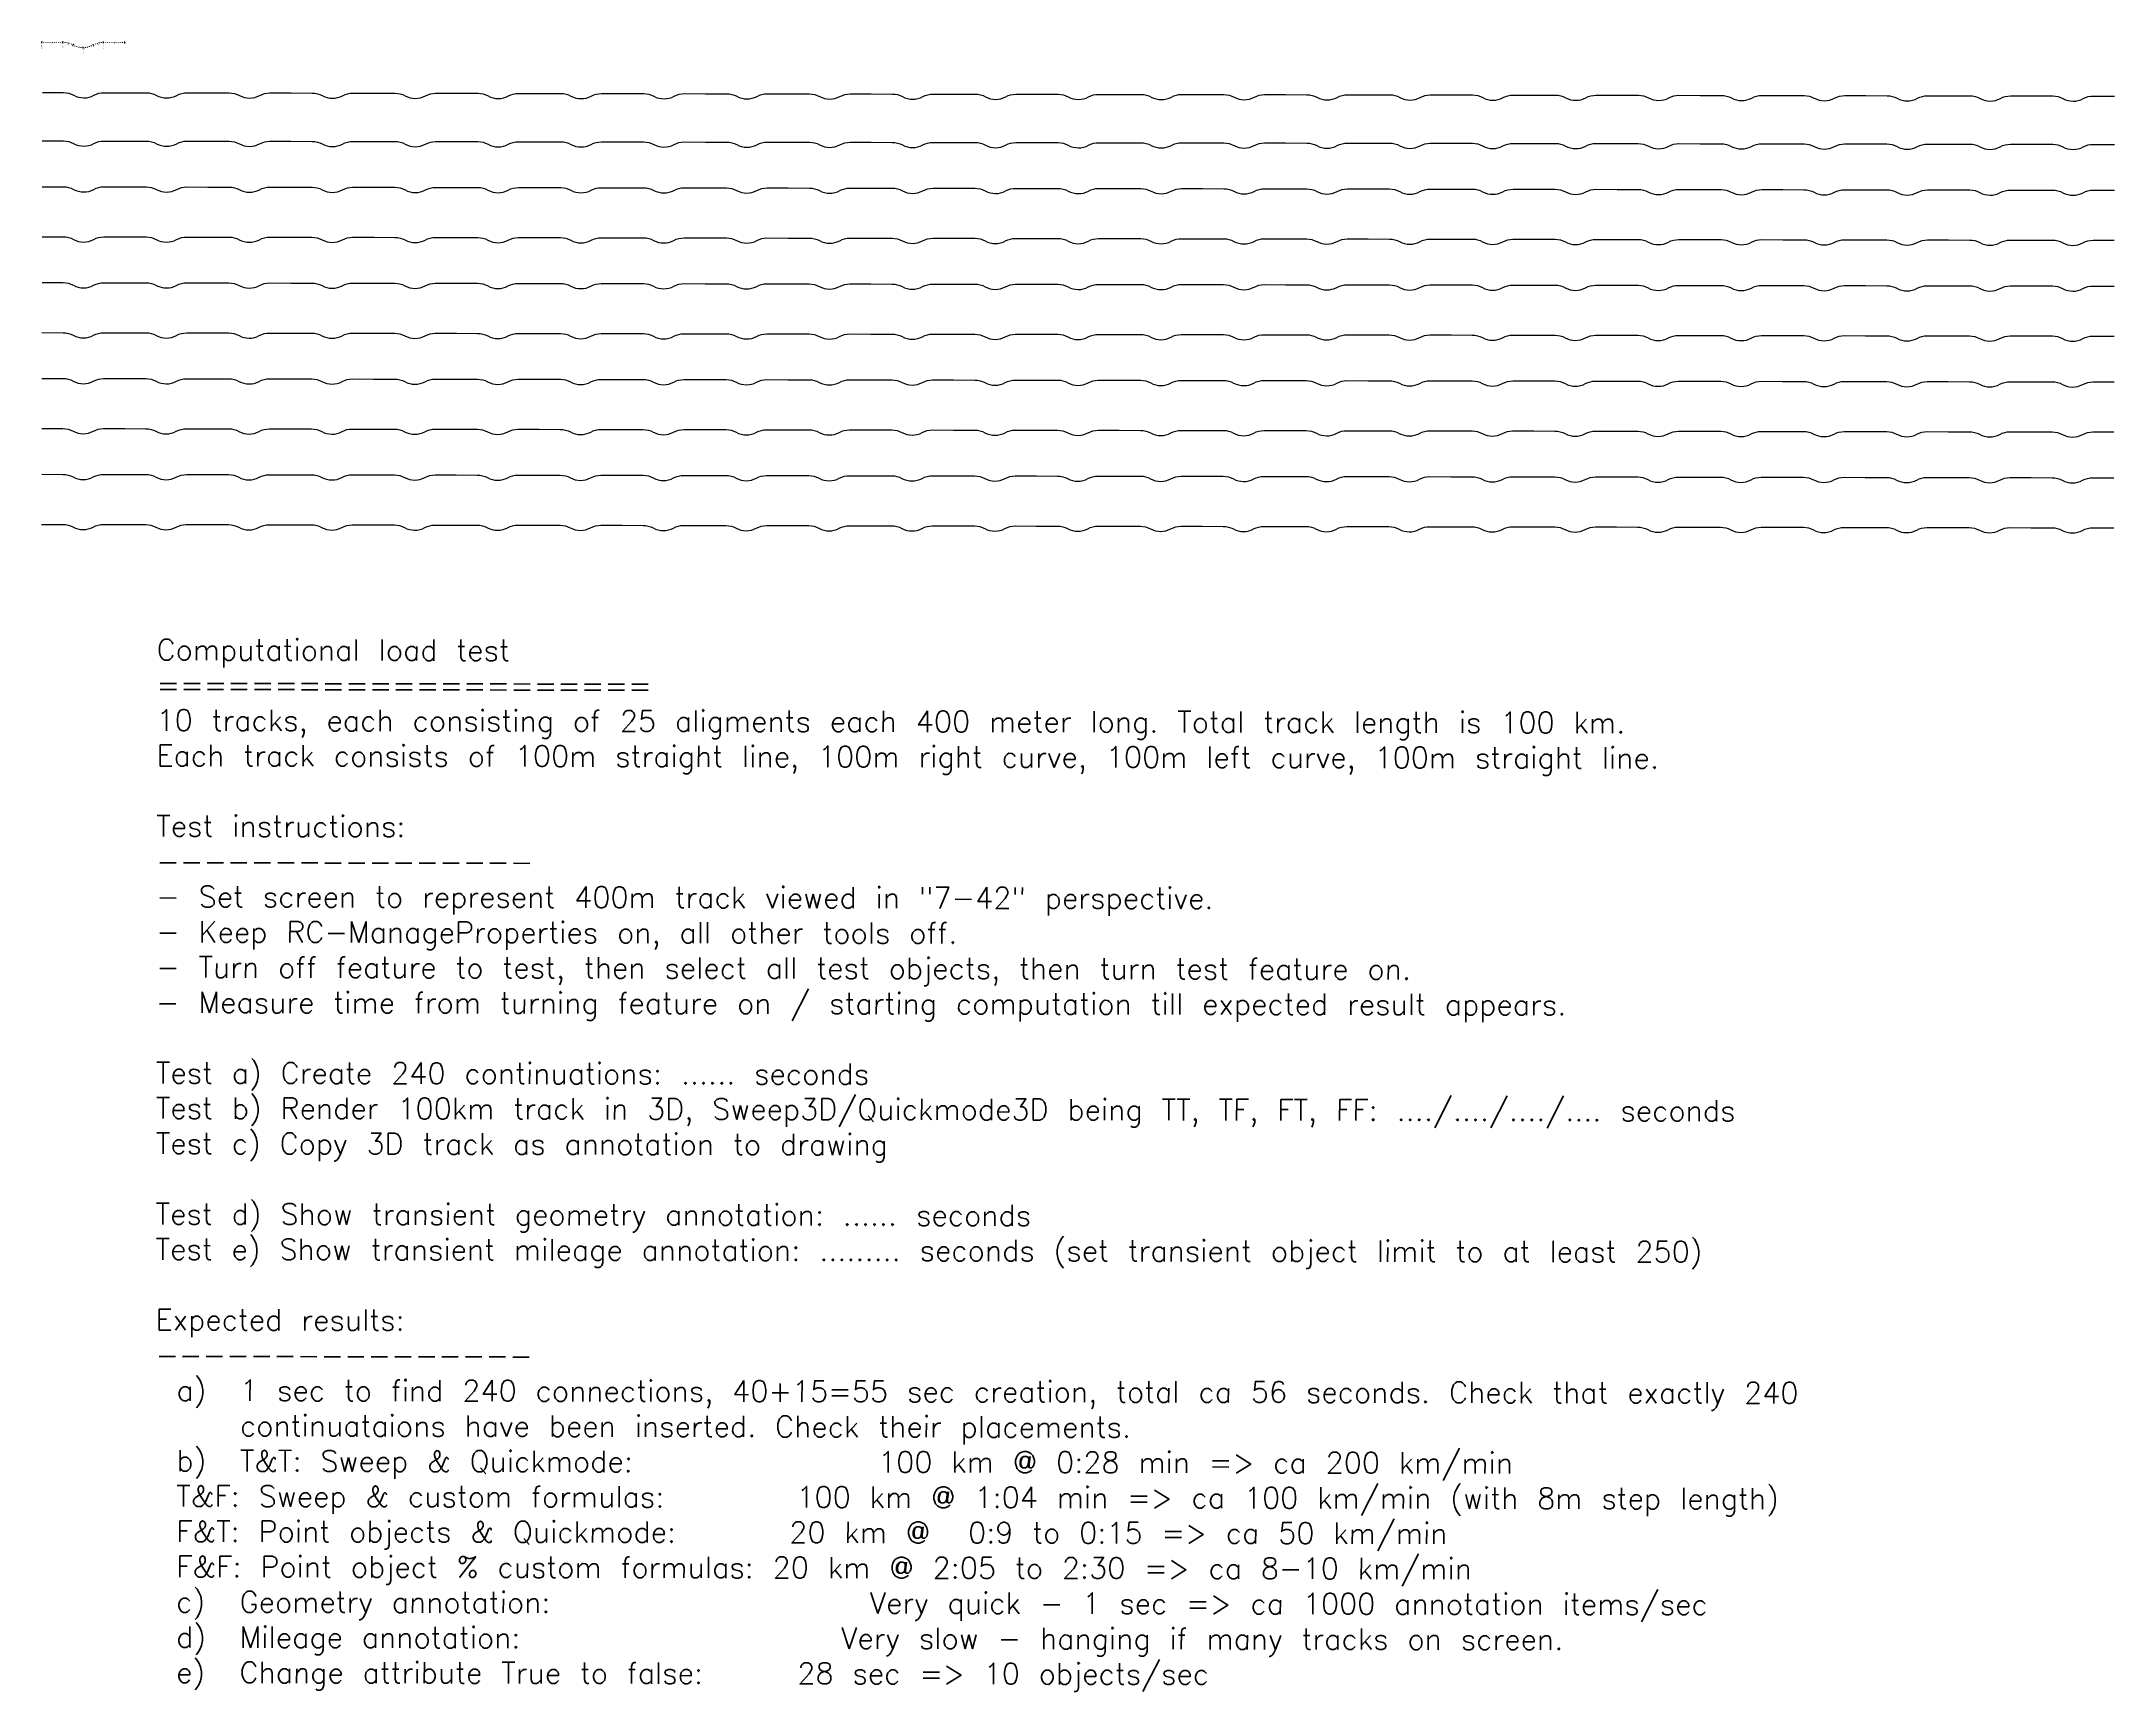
# Model space of a CAD drawing. Header units: metres. Extents: x 251 to 10050, y -7626 to 175.
import ezdxf

# ---------------------------------------------------------------- set-up
doc = ezdxf.new("R2010")
doc.units = ezdxf.units.M
doc.layers.add('JBTFE_ANNOTATIONS_GEOMETRY', color=2, linetype='Continuous', true_color=0xffff00)
doc.layers.add('JBTFE_ANNOTATIONS_MILEAGE', color=2, linetype='Continuous', true_color=0xffff00)
doc.layers.add('JBTOB_KO_SPO', color=2, linetype='Continuous')
doc.layers.add('NO_Tekst', color=7, linetype='Continuous', lineweight=18)
doc.styles.add('RC-STANDARD', font='iso3098.shx')
doc.styles.get("Standard").update_dxf_attribs({"font": 'txt.shx'})

# ---------------------------------------------------------------- blocks, each defined once
blk = doc.blocks.new('*Z1', base_point=(268.4, -1490.4))
at = {"color": 0}
for p, q in [((72.5, -1476.9), (72.5, -1472.5)), ((172.5, -1477.1), (172.5, -1472.7)), ((219.4, -1489.2), (221.5, -1485.3)), ((317.4, -1489.3), (315.3, -1485.5)), ((364.3, -1477.4), (364.3, -1473)), ((464.3, -1477.6), (464.3, -1473.2))]:
    blk.add_line(p, q, dxfattribs=at)
for centre in [(72.5, -1472.1), (72.5, -1477.3), (172.5, -1472.3), (172.5, -1477.5), (219.2, -1489.5), (221.7, -1484.9), (315.1, -1485.1), (317.6, -1489.7), (364.3, -1472.6), (364.3, -1477.8), (464.3, -1472.8), (464.3, -1478)]:
    blk.add_circle(centre, 0.4, dxfattribs=at)
at = {"color": 0, "char_height": 3.5, "attachment_point": 5, "style": 'RC-STANDARD'}
for s, insert, rotation in [('L=100', (122.5, -1478.3), 359.90408), ('RL', (122.5, -1482.5), 359.90408), ('KP', (172.5, -1481.4), 359.90408), ('R=100', (195.4, -1485.5), 345.58014), ('L=50', (196.4, -1481.4), 345.58014), ('FKP', (217.3, -1492.9), 331.25619), ('R=100', (268.4, -1507.2), 359.90408), ('L=100', (268.4, -1503), 359.90408), ('FKP', (319.4, -1493.1), 28.55197), ('L=50', (340.4, -1481.7), 14.22803), ('R=100', (341.5, -1485.8), 14.22803), ('KP', (364.3, -1481.7), 359.90408), ('L=100', (414.3, -1478.8), 359.90408), ('RL', (414.3, -1483), 359.90408)]:
    blk.add_mtext(s, dxfattribs=dict(at, insert=insert, rotation=rotation))
blk = doc.blocks.new('*Z2', base_point=(262.5, -1499.2))
at = {"color": 0}
for p, q in [((72.5, -1478.6), (72.5, -1470.9)), ((82.5, -1476), (82.5, -1473.5)), ((92.5, -1476.1), (92.5, -1473.5)), ((102.5, -1476.1), (102.5, -1473.5)), ((112.5, -1476.1), (112.5, -1473.5)), ((122.5, -1476.1), (122.5, -1473.5)), ((132.5, -1476.1), (132.5, -1473.6)), ((142.5, -1476.1), (142.5, -1473.6)), ((152.5, -1476.2), (152.5, -1473.6)), ((162.5, -1476.2), (162.5, -1473.6)), ((172.5, -1478.8), (172.5, -1471.1)), ((182.4, -1476.7), (182.6, -1474.1)), ((192.1, -1478.2), (192.7, -1475.7)), ((201.7, -1480.6), (202.5, -1478.2)), ((211, -1484), (212, -1481.7)), ((219.8, -1488.4), (221.1, -1486.1)), ((228.9, -1492.8), (230, -1490.4)), ((238.5, -1496.3), (239.2, -1493.8)), ((248.3, -1498.8), (248.8, -1496.3)), ((258.3, -1500.3), (258.5, -1497.8)), ((268.4, -1503.4), (268.4, -1495.7)), ((278.5, -1500.3), (278.2, -1497.8)), ((288.5, -1498.8), (288, -1496.3)), ((298.3, -1496.4), (297.6, -1493.9)), ((307.8, -1492.9), (306.8, -1490.5)), ((317, -1488.5), (315.7, -1486.3)), ((325.8, -1484.2), (324.9, -1481.9)), ((335.1, -1480.9), (334.4, -1478.4)), ((344.7, -1478.4), (344.2, -1475.9)), ((354.4, -1477), (354.2, -1474.4)), ((364.3, -1479.1), (364.3, -1471.4)), ((374.3, -1476.5), (374.3, -1474)), ((384.3, -1476.5), (384.3, -1474)), ((394.3, -1476.6), (394.3, -1474)), ((404.3, -1476.6), (404.3, -1474)), ((414.3, -1476.6), (414.3, -1474)), ((424.3, -1476.6), (424.3, -1474)), ((434.3, -1476.6), (434.3, -1474.1)), ((444.3, -1476.6), (444.3, -1474.1)), ((454.3, -1476.7), (454.3, -1474.1))]:
    blk.add_line(p, q, dxfattribs=at)
at = {"color": 0, "char_height": 3.5, "attachment_point": 4, "rotation": 269.90408, "style": 'RC-STANDARD'}
for s, insert in [('km 0.000', (72.5, -1485.2)), ('km 0.100', (172.5, -1485.4)), ('km 0.200', (268.4, -1510)), ('km 0.300', (364.3, -1485.7))]:
    blk.add_mtext(s, dxfattribs=dict(at, insert=insert))

msp = doc.modelspace()

# ---------------------------------------------------------------- linework, layer by layer
at = {"layer": 'JBTOB_KO_SPO', "flags": 128}
for points in [[(255.5, -66.8), (355.5, -66.9, -0.125655), (403.4, -79.3, 0.255342), (499.3, -79.4, -0.125655), (547.3, -67.3), (647.3, -67.4)], [(647.3, -67.4), (747.3, -67.6, -0.125655), (795.2, -79.9, 0.255342), (891.1, -80.1, -0.125655), (939, -67.9), (1039, -68.1)], [(1039, -68.1), (1139, -68.3, -0.125655), (1187, -80.6, 0.255342), (1282.8, -80.7, -0.125655), (1330.8, -68.6), (1430.8, -68.7)], [(1430.8, -68.7), (1530.8, -68.9, -0.125655), (1578.7, -81.2, 0.255342), (1674.6, -81.4, -0.125655), (1722.6, -69.2), (1822.6, -69.4)], [(1822.6, -69.4), (1922.6, -69.6, -0.125655), (1970.5, -81.9, 0.255342), (2066.4, -82.1, -0.125655), (2114.4, -69.9), (2214.4, -70.1)], [(2214.4, -70.1), (2314.4, -70.2, -0.125655), (2362.3, -82.5, 0.255342), (2458.2, -82.7, -0.125655), (2506.1, -70.5), (2606.1, -70.7)], [(2606.1, -70.7), (2706.1, -70.9, -0.125655), (2754, -83.2, 0.255342), (2849.9, -83.4, -0.125655), (2897.9, -71.2), (2997.9, -71.4)], [(2997.9, -71.4), (3097.9, -71.5, -0.125655), (3145.8, -83.9, 0.255342), (3241.7, -84, -0.125655), (3289.7, -71.9), (3389.7, -72)], [(3389.7, -72), (3489.7, -72.2, -0.125655), (3537.6, -84.5, 0.255342), (3633.5, -84.7, -0.125655), (3681.4, -72.5), (3781.4, -72.7)], [(3781.4, -72.7), (3881.4, -72.8, -0.125655), (3929.4, -85.2, 0.255342), (4025.2, -85.3, -0.125655), (4073.2, -73.2), (4173.2, -73.3)], [(4173.2, -73.3), (4273.2, -73.5, -0.125655), (4321.1, -85.8, 0.255342), (4417, -86, -0.125655), (4465, -73.8), (4565, -74)], [(4565, -74), (4665, -74.2, -0.125655), (4712.9, -86.5, 0.255342), (4808.8, -86.6, -0.125655), (4856.7, -74.5), (4956.7, -74.6)], [(4956.7, -74.6), (5056.7, -74.8, -0.125655), (5104.7, -87.1, 0.255342), (5200.5, -87.3, -0.125655), (5248.5, -75.1), (5348.5, -75.3)], [(5348.5, -75.3), (5448.5, -75.5, -0.125655), (5496.4, -87.8, 0.255342), (5592.3, -88, -0.125655), (5640.3, -75.8), (5740.3, -76)], [(5740.3, -76), (5840.3, -76.1, -0.125655), (5888.2, -88.5, 0.255342), (5984.1, -88.6, -0.125655), (6032, -76.4), (6132, -76.6)], [(6132, -76.6), (6232, -76.8, -0.125655), (6280, -89.1, 0.255342), (6375.9, -89.3, -0.125655), (6423.8, -77.1), (6523.8, -77.3)], [(6523.8, -77.3), (6623.8, -77.4, -0.125655), (6671.7, -89.8, 0.255342), (6767.6, -89.9, -0.125655), (6815.6, -77.8), (6915.6, -77.9)], [(6915.6, -77.9), (7015.6, -78.1, -0.125655), (7063.5, -90.4, 0.255342), (7159.4, -90.6, -0.125655), (7207.4, -78.4), (7307.4, -78.6)], [(7307.4, -78.6), (7407.4, -78.8, -0.125655), (7455.3, -91.1, 0.255342), (7551.2, -91.2, -0.125655), (7599.1, -79.1), (7699.1, -79.2)], [(7699.1, -79.2), (7799.1, -79.4, -0.125655), (7847, -91.7, 0.255342), (7942.9, -91.9, -0.125655), (7990.9, -79.7), (8090.9, -79.9)], [(8090.9, -79.9), (8190.9, -80.1, -0.125655), (8238.8, -92.4, 0.255342), (8334.7, -92.5, -0.125655), (8382.7, -80.4), (8482.7, -80.6)], [(8482.7, -80.6), (8582.7, -80.7, -0.125655), (8630.6, -93, 0.255342), (8726.5, -93.2, -0.125655), (8774.4, -81), (8874.4, -81.2)], [(8874.4, -81.2), (8974.4, -81.4, -0.125655), (9022.4, -93.7, 0.255342), (9118.2, -93.9, -0.125655), (9166.2, -81.7), (9266.2, -81.9)], [(9266.2, -81.9), (9366.2, -82, -0.125655), (9414.1, -94.4, 0.255342), (9510, -94.5, -0.125655), (9558, -82.4), (9658, -82.5)], [(9658, -82.5), (9758, -82.7, -0.125655), (9805.9, -95, 0.255342), (9901.8, -95.2, -0.125655), (9949.7, -83), (10049.7, -83.2)], [(255.1, -295.3), (355.1, -295.4, -0.125655), (403, -307.7, 0.255342), (498.9, -307.9, -0.125655), (546.9, -295.7), (646.9, -295.9)], [(646.9, -295.9), (746.9, -296.1, -0.125655), (794.8, -308.4, 0.255342), (890.7, -308.6, -0.125655), (938.7, -296.4), (1038.7, -296.6)], [(1038.7, -296.6), (1138.7, -296.7, -0.125655), (1186.6, -309.1, 0.255342), (1282.5, -309.2, -0.125655), (1330.4, -297.1), (1430.4, -297.2)], [(1430.4, -297.2), (1530.4, -297.4, -0.125655), (1578.4, -309.7, 0.255342), (1674.2, -309.9, -0.125655), (1722.2, -297.7), (1822.2, -297.9)], [(1822.2, -297.9), (1922.2, -298, -0.125655), (1970.1, -310.4, 0.255342), (2066, -310.5, -0.125655), (2114, -298.4), (2214, -298.5)], [(2214, -298.5), (2314, -298.7, -0.125655), (2361.9, -311, 0.255342), (2457.8, -311.2, -0.125655), (2505.7, -299), (2605.7, -299.2)], [(2605.7, -299.2), (2705.7, -299.4, -0.125655), (2753.7, -311.7, 0.255342), (2849.5, -311.8, -0.125655), (2897.5, -299.7), (2997.5, -299.8)], [(2997.5, -299.8), (3097.5, -300, -0.125655), (3145.4, -312.3, 0.255342), (3241.3, -312.5, -0.125655), (3289.3, -300.3), (3389.3, -300.5)], [(3389.3, -300.5), (3489.3, -300.7, -0.125655), (3537.2, -313, 0.255342), (3633.1, -313.1, -0.125655), (3681, -301), (3781, -301.2)], [(3781, -301.2), (3881, -301.3, -0.125655), (3929, -313.6, 0.255342), (4024.9, -313.8, -0.125655), (4072.8, -301.6), (4172.8, -301.8)], [(4172.8, -301.8), (4272.8, -302, -0.125655), (4320.7, -314.3, 0.255342), (4416.6, -314.5, -0.125655), (4464.6, -302.3), (4564.6, -302.5)], [(4564.6, -302.5), (4664.6, -302.6, -0.125655), (4712.5, -315, 0.255342), (4808.4, -315.1, -0.125655), (4856.4, -303), (4956.4, -303.1)], [(4956.4, -303.1), (5056.4, -303.3, -0.125655), (5104.3, -315.6, 0.255342), (5200.2, -315.8, -0.125655), (5248.1, -303.6), (5348.1, -303.8)], [(5348.1, -303.8), (5448.1, -303.9, -0.125655), (5496, -316.3, 0.255342), (5591.9, -316.4, -0.125655), (5639.9, -304.3), (5739.9, -304.4)], [(5739.9, -304.4), (5839.9, -304.6, -0.125655), (5887.8, -316.9, 0.255342), (5983.7, -317.1, -0.125655), (6031.7, -304.9), (6131.7, -305.1)], [(6131.7, -305.1), (6231.7, -305.3, -0.125655), (6279.6, -317.6, 0.255342), (6375.5, -317.7, -0.125655), (6423.4, -305.6), (6523.4, -305.7)], [(6523.4, -305.7), (6623.4, -305.9, -0.125655), (6671.4, -318.2, 0.255342), (6767.2, -318.4, -0.125655), (6815.2, -306.2), (6915.2, -306.4)], [(6915.2, -306.4), (7015.2, -306.6, -0.125655), (7063.1, -318.9, 0.255342), (7159, -319.1, -0.125655), (7207, -306.9), (7307, -307.1)], [(7307, -307.1), (7407, -307.2, -0.125655), (7454.9, -319.5, 0.255342), (7550.8, -319.7, -0.125655), (7598.7, -307.5), (7698.7, -307.7)], [(7698.7, -307.7), (7798.7, -307.9, -0.125655), (7846.7, -320.2, 0.255342), (7942.6, -320.4, -0.125655), (7990.5, -308.2), (8090.5, -308.4)], [(8090.5, -308.4), (8190.5, -308.5, -0.125655), (8238.4, -320.9, 0.255342), (8334.3, -321, -0.125655), (8382.3, -308.9), (8482.3, -309)], [(8482.3, -309), (8582.3, -309.2, -0.125655), (8630.2, -321.5, 0.255342), (8726.1, -321.7, -0.125655), (8774.1, -309.5), (8874.1, -309.7)], [(8874.1, -309.7), (8974.1, -309.8, -0.125655), (9022, -322.2, 0.255342), (9117.9, -322.3, -0.125655), (9165.8, -310.2), (9265.8, -310.3)], [(9265.8, -310.3), (9365.8, -310.5, -0.125655), (9413.7, -322.8, 0.255342), (9509.6, -323, -0.125655), (9557.6, -310.8), (9657.6, -311)], [(9657.6, -311), (9757.6, -311.2, -0.125655), (9805.5, -323.5, 0.255342), (9901.4, -323.6, -0.125655), (9949.4, -311.5), (10049.4, -311.6)], [(254.8, -511.8), (354.8, -512, -0.125655), (402.7, -524.3, 0.255342), (498.6, -524.5, -0.125655), (546.5, -512.3), (646.5, -512.5)], [(646.5, -512.5), (746.5, -512.7, -0.125655), (794.4, -525, 0.255342), (890.3, -525.1, -0.125655), (938.3, -513), (1038.3, -513.2)], [(1038.3, -513.2), (1138.3, -513.3, -0.125655), (1186.2, -525.6, 0.255342), (1282.1, -525.8, -0.125655), (1330.1, -513.6), (1430.1, -513.8)], [(1430.1, -513.8), (1530.1, -514, -0.125655), (1578, -526.3, 0.255342), (1673.9, -526.5, -0.125655), (1721.8, -514.3), (1821.8, -514.5)], [(1821.8, -514.5), (1921.8, -514.6, -0.125655), (1969.8, -527, 0.255342), (2065.6, -527.1, -0.125655), (2113.6, -515), (2213.6, -515.1)], [(2213.6, -515.1), (2313.6, -515.3, -0.125655), (2361.5, -527.6, 0.255342), (2457.4, -527.8, -0.125655), (2505.4, -515.6), (2605.4, -515.8)], [(2605.4, -515.8), (2705.4, -515.9, -0.125655), (2753.3, -528.3, 0.255342), (2849.2, -528.4, -0.125655), (2897.1, -516.3), (2997.1, -516.4)], [(2997.1, -516.4), (3097.1, -516.6, -0.125655), (3145.1, -528.9, 0.255342), (3241, -529.1, -0.125655), (3288.9, -516.9), (3388.9, -517.1)], [(3388.9, -517.1), (3488.9, -517.3, -0.125655), (3536.8, -529.6, 0.255342), (3632.7, -529.7, -0.125655), (3680.7, -517.6), (3780.7, -517.7)], [(3780.7, -517.7), (3880.7, -517.9, -0.125655), (3928.6, -530.2, 0.255342), (4024.5, -530.4, -0.125655), (4072.5, -518.2), (4172.5, -518.4)], [(4172.5, -518.4), (4272.5, -518.6, -0.125655), (4320.4, -530.9, 0.255342), (4416.3, -531.1, -0.125655), (4464.2, -518.9), (4564.2, -519.1)], [(4564.2, -519.1), (4664.2, -519.2, -0.125655), (4712.1, -531.5, 0.255342), (4808, -531.7, -0.125655), (4856, -519.5), (4956, -519.7)], [(4956, -519.7), (5056, -519.9, -0.125655), (5103.9, -532.2, 0.255342), (5199.8, -532.4, -0.125655), (5247.8, -520.2), (5347.8, -520.4)], [(5347.8, -520.4), (5447.8, -520.5, -0.125655), (5495.7, -532.9, 0.255342), (5591.6, -533, -0.125655), (5639.5, -520.9), (5739.5, -521)], [(5739.5, -521), (5839.5, -521.2, -0.125655), (5887.5, -533.5, 0.255342), (5983.3, -533.7, -0.125655), (6031.3, -521.5), (6131.3, -521.7)], [(6131.3, -521.7), (6231.3, -521.8, -0.125655), (6279.2, -534.2, 0.255342), (6375.1, -534.3, -0.125655), (6423.1, -522.2), (6523.1, -522.3)], [(6523.1, -522.3), (6623.1, -522.5, -0.125655), (6671, -534.8, 0.255342), (6766.9, -535, -0.125655), (6814.8, -522.8), (6914.8, -523)], [(6914.8, -523), (7014.8, -523.2, -0.125655), (7062.8, -535.5, 0.255342), (7158.6, -535.6, -0.125655), (7206.6, -523.5), (7306.6, -523.6)], [(7306.6, -523.6), (7406.6, -523.8, -0.125655), (7454.5, -536.1, 0.255342), (7550.4, -536.3, -0.125655), (7598.4, -524.1), (7698.4, -524.3)], [(7698.4, -524.3), (7798.4, -524.5, -0.125655), (7846.3, -536.8, 0.255342), (7942.2, -537, -0.125655), (7990.2, -524.8), (8090.2, -525)], [(8090.2, -525), (8190.2, -525.1, -0.125655), (8238.1, -537.4, 0.255342), (8334, -537.6, -0.125655), (8381.9, -525.4), (8481.9, -525.6)], [(8481.9, -525.6), (8581.9, -525.8, -0.125655), (8629.8, -538.1, 0.255342), (8725.7, -538.3, -0.125655), (8773.7, -526.1), (8873.7, -526.3)], [(8873.7, -526.3), (8973.7, -526.4, -0.125655), (9021.6, -538.8, 0.255342), (9117.5, -538.9, -0.125655), (9165.5, -526.8), (9265.5, -526.9)], [(9265.5, -526.9), (9365.5, -527.1, -0.125655), (9413.4, -539.4, 0.255342), (9509.3, -539.6, -0.125655), (9557.2, -527.4), (9657.2, -527.6)], [(9657.2, -527.6), (9757.2, -527.7, -0.125655), (9805.2, -540.1, 0.255342), (9901, -540.2, -0.125655), (9949, -528.1), (10049, -528.2)], [(254.4, -748.4), (354.4, -748.6, -0.125655), (402.3, -760.9, 0.255342), (498.2, -761.1, -0.125655), (546.1, -748.9), (646.1, -749.1)], [(646.1, -749.1), (746.1, -749.2, -0.125655), (794.1, -761.6, 0.255342), (889.9, -761.7, -0.125655), (937.9, -749.6), (1037.9, -749.7)], [(1037.9, -749.7), (1137.9, -749.9, -0.125655), (1185.8, -762.2, 0.255342), (1281.7, -762.4, -0.125655), (1329.7, -750.2), (1429.7, -750.4)], [(1429.7, -750.4), (1529.7, -750.6, -0.125655), (1577.6, -762.9, 0.255342), (1673.5, -763, -0.125655), (1721.4, -750.9), (1821.4, -751)], [(1821.4, -751), (1921.4, -751.2, -0.125655), (1969.4, -763.5, 0.255342), (2065.2, -763.7, -0.125655), (2113.2, -751.5), (2213.2, -751.7)], [(2213.2, -751.7), (2313.2, -751.9, -0.125655), (2361.1, -764.2, 0.255342), (2457, -764.4, -0.125655), (2505, -752.2), (2605, -752.4)], [(2605, -752.4), (2705, -752.5, -0.125655), (2752.9, -764.8, 0.255342), (2848.8, -765, -0.125655), (2896.7, -752.8), (2996.7, -753)], [(2996.7, -753), (3096.7, -753.2, -0.125655), (3144.7, -765.5, 0.255342), (3240.6, -765.7, -0.125655), (3288.5, -753.5), (3388.5, -753.7)], [(3388.5, -753.7), (3488.5, -753.8, -0.125655), (3536.4, -766.2, 0.255342), (3632.3, -766.3, -0.125655), (3680.3, -754.2), (3780.3, -754.3)], [(3780.3, -754.3), (3880.3, -754.5, -0.125655), (3928.2, -766.8, 0.255342), (4024.1, -767, -0.125655), (4072.1, -754.8), (4172.1, -755)], [(4172.1, -755), (4272.1, -755.2, -0.125655), (4320, -767.5, 0.255342), (4415.9, -767.6, -0.125655), (4463.8, -755.5), (4563.8, -755.6)], [(4563.8, -755.6), (4663.8, -755.8, -0.125655), (4711.7, -768.1, 0.255342), (4807.6, -768.3, -0.125655), (4855.6, -756.1), (4955.6, -756.3)], [(4955.6, -756.3), (5055.6, -756.5, -0.125655), (5103.5, -768.8, 0.255342), (5199.4, -768.9, -0.125655), (5247.4, -756.8), (5347.4, -757)], [(5347.4, -757), (5447.4, -757.1, -0.125655), (5495.3, -769.4, 0.255342), (5591.2, -769.6, -0.125655), (5639.1, -757.4), (5739.1, -757.6)], [(5739.1, -757.6), (5839.1, -757.8, -0.125655), (5887.1, -770.1, 0.255342), (5982.9, -770.3, -0.125655), (6030.9, -758.1), (6130.9, -758.3)], [(6130.9, -758.3), (6230.9, -758.4, -0.125655), (6278.8, -770.8, 0.255342), (6374.7, -770.9, -0.125655), (6422.7, -758.8), (6522.7, -758.9)], [(6522.7, -758.9), (6622.7, -759.1, -0.125655), (6670.6, -771.4, 0.255342), (6766.5, -771.6, -0.125655), (6814.4, -759.4), (6914.4, -759.6)], [(6914.4, -759.6), (7014.4, -759.7, -0.125655), (7062.4, -772.1, 0.255342), (7158.3, -772.2, -0.125655), (7206.2, -760.1), (7306.2, -760.2)], [(7306.2, -760.2), (7406.2, -760.4, -0.125655), (7454.1, -772.7, 0.255342), (7550, -772.9, -0.125655), (7598, -760.7), (7698, -760.9)], [(7698, -760.9), (7798, -761.1, -0.125655), (7845.9, -773.4, 0.255342), (7941.8, -773.5, -0.125655), (7989.8, -761.4), (8089.8, -761.5)], [(8089.8, -761.5), (8189.8, -761.7, -0.125655), (8237.7, -774, 0.255342), (8333.6, -774.2, -0.125655), (8381.5, -762), (8481.5, -762.2)], [(8481.5, -762.2), (8581.5, -762.4, -0.125655), (8629.4, -774.7, 0.255342), (8725.3, -774.8, -0.125655), (8773.3, -762.7), (8873.3, -762.9)], [(8873.3, -762.9), (8973.3, -763, -0.125655), (9021.2, -775.3, 0.255342), (9117.1, -775.5, -0.125655), (9165.1, -763.3), (9265.1, -763.5)], [(9265.1, -763.5), (9365.1, -763.7, -0.125655), (9413, -776, 0.255342), (9508.9, -776.2, -0.125655), (9556.8, -764), (9656.8, -764.2)], [(9656.8, -764.2), (9756.8, -764.3, -0.125655), (9804.8, -776.7, 0.255342), (9900.6, -776.8, -0.125655), (9948.6, -764.7), (10048.6, -764.8)], [(254, -965), (354, -965.2, -0.125655), (401.9, -977.5, 0.255342), (497.8, -977.7, -0.125655), (545.8, -965.5), (645.8, -965.7)], [(645.8, -965.7), (745.8, -965.8, -0.125655), (793.7, -978.2, 0.255342), (889.6, -978.3, -0.125655), (937.5, -966.2), (1037.5, -966.3)], [(1037.5, -966.3), (1137.5, -966.5, -0.125655), (1185.5, -978.8, 0.255342), (1281.3, -979, -0.125655), (1329.3, -966.8), (1429.3, -967)], [(1429.3, -967), (1529.3, -967.2, -0.125655), (1577.2, -979.5, 0.255342), (1673.1, -979.6, -0.125655), (1721.1, -967.5), (1821.1, -967.6)], [(1821.1, -967.6), (1921.1, -967.8, -0.125655), (1969, -980.1, 0.255342), (2064.9, -980.3, -0.125655), (2112.8, -968.1), (2212.8, -968.3)], [(2212.8, -968.3), (2312.8, -968.5, -0.125655), (2360.8, -980.8, 0.255342), (2456.7, -980.9, -0.125655), (2504.6, -968.8), (2604.6, -969)], [(2604.6, -969), (2704.6, -969.1, -0.125655), (2752.5, -981.4, 0.255342), (2848.4, -981.6, -0.125655), (2896.4, -969.4), (2996.4, -969.6)], [(2996.4, -969.6), (3096.4, -969.8, -0.125655), (3144.3, -982.1, 0.255342), (3240.2, -982.3, -0.125655), (3288.2, -970.1), (3388.2, -970.3)], [(3388.2, -970.3), (3488.2, -970.4, -0.125655), (3536.1, -982.8, 0.255342), (3632, -982.9, -0.125655), (3679.9, -970.8), (3779.9, -970.9)], [(3779.9, -970.9), (3879.9, -971.1, -0.125655), (3927.8, -983.4, 0.255342), (4023.7, -983.6, -0.125655), (4071.7, -971.4), (4171.7, -971.6)], [(4171.7, -971.6), (4271.7, -971.7, -0.125655), (4319.6, -984.1, 0.255342), (4415.5, -984.2, -0.125655), (4463.5, -972.1), (4563.5, -972.2)], [(4563.5, -972.2), (4663.5, -972.4, -0.125655), (4711.4, -984.7, 0.255342), (4807.3, -984.9, -0.125655), (4855.2, -972.7), (4955.2, -972.9)], [(4955.2, -972.9), (5055.2, -973.1, -0.125655), (5103.2, -985.4, 0.255342), (5199, -985.5, -0.125655), (5247, -973.4), (5347, -973.5)], [(5347, -973.5), (5447, -973.7, -0.125655), (5494.9, -986, 0.255342), (5590.8, -986.2, -0.125655), (5638.8, -974), (5738.8, -974.2)], [(5738.8, -974.2), (5838.8, -974.4, -0.125655), (5886.7, -986.7, 0.255342), (5982.6, -986.8, -0.125655), (6030.5, -974.7), (6130.5, -974.9)], [(6130.5, -974.9), (6230.5, -975, -0.125655), (6278.5, -987.3, 0.255342), (6374.4, -987.5, -0.125655), (6422.3, -975.3), (6522.3, -975.5)], [(6522.3, -975.5), (6622.3, -975.7, -0.125655), (6670.2, -988, 0.255342), (6766.1, -988.2, -0.125655), (6814.1, -976), (6914.1, -976.2)], [(6914.1, -976.2), (7014.1, -976.3, -0.125655), (7062, -988.7, 0.255342), (7157.9, -988.8, -0.125655), (7205.9, -976.7), (7305.9, -976.8)], [(7305.9, -976.8), (7405.9, -977, -0.125655), (7453.8, -989.3, 0.255342), (7549.7, -989.5, -0.125655), (7597.6, -977.3), (7697.6, -977.5)], [(7697.6, -977.5), (7797.6, -977.6, -0.125655), (7845.5, -990, 0.255342), (7941.4, -990.1, -0.125655), (7989.4, -978), (8089.4, -978.1)], [(8089.4, -978.1), (8189.4, -978.3, -0.125655), (8237.3, -990.6, 0.255342), (8333.2, -990.8, -0.125655), (8381.2, -978.6), (8481.2, -978.8)], [(8481.2, -978.8), (8581.2, -979, -0.125655), (8629.1, -991.3, 0.255342), (8725, -991.4, -0.125655), (8772.9, -979.3), (8872.9, -979.4)], [(8872.9, -979.4), (8972.9, -979.6, -0.125655), (9020.9, -991.9, 0.255342), (9116.7, -992.1, -0.125655), (9164.7, -979.9), (9264.7, -980.1)], [(9264.7, -980.1), (9364.7, -980.3, -0.125655), (9412.6, -992.6, 0.255342), (9508.5, -992.8, -0.125655), (9556.5, -980.6), (9656.5, -980.8)], [(9656.5, -980.8), (9756.5, -980.9, -0.125655), (9804.4, -993.2, 0.255342), (9900.3, -993.4, -0.125655), (9948.2, -981.2), (10048.2, -981.4)], [(253.6, -1201.6), (353.6, -1201.8, -0.125655), (401.5, -1214.1, 0.255342), (497.4, -1214.2, -0.125655), (545.4, -1202.1), (645.4, -1202.3)], [(645.4, -1202.3), (745.4, -1202.4, -0.125655), (793.3, -1214.7, 0.255342), (889.2, -1214.9, -0.125655), (937.1, -1202.7), (1037.1, -1202.9)], [(1037.1, -1202.9), (1137.1, -1203.1, -0.125655), (1185.1, -1215.4, 0.255342), (1280.9, -1215.6, -0.125655), (1328.9, -1203.4), (1428.9, -1203.6)], [(1428.9, -1203.6), (1528.9, -1203.7, -0.125655), (1576.8, -1216.1, 0.255342), (1672.7, -1216.2, -0.125655), (1720.7, -1204.1), (1820.7, -1204.2)], [(1820.7, -1204.2), (1920.7, -1204.4, -0.125655), (1968.6, -1216.7, 0.255342), (2064.5, -1216.9, -0.125655), (2112.5, -1204.7), (2212.5, -1204.9)], [(2212.5, -1204.9), (2312.5, -1205, -0.125655), (2360.4, -1217.4, 0.255342), (2456.3, -1217.5, -0.125655), (2504.2, -1205.4), (2604.2, -1205.5)], [(2604.2, -1205.5), (2704.2, -1205.7, -0.125655), (2752.1, -1218, 0.255342), (2848, -1218.2, -0.125655), (2896, -1206), (2996, -1206.2)], [(2996, -1206.2), (3096, -1206.4, -0.125655), (3143.9, -1218.7, 0.255342), (3239.8, -1218.8, -0.125655), (3287.8, -1206.7), (3387.8, -1206.8)], [(3387.8, -1206.8), (3487.8, -1207, -0.125655), (3535.7, -1219.3, 0.255342), (3631.6, -1219.5, -0.125655), (3679.5, -1207.3), (3779.5, -1207.5)], [(3779.5, -1207.5), (3879.5, -1207.7, -0.125655), (3927.5, -1220, 0.255342), (4023.3, -1220.2, -0.125655), (4071.3, -1208), (4171.3, -1208.2)], [(4171.3, -1208.2), (4271.3, -1208.3, -0.125655), (4319.2, -1220.6, 0.255342), (4415.1, -1220.8, -0.125655), (4463.1, -1208.6), (4563.1, -1208.8)], [(4563.1, -1208.8), (4663.1, -1209, -0.125655), (4711, -1221.3, 0.255342), (4806.9, -1221.5, -0.125655), (4854.8, -1209.3), (4954.8, -1209.5)], [(4954.8, -1209.5), (5054.8, -1209.6, -0.125655), (5102.8, -1222, 0.255342), (5198.6, -1222.1, -0.125655), (5246.6, -1210), (5346.6, -1210.1)], [(5346.6, -1210.1), (5446.6, -1210.3, -0.125655), (5494.5, -1222.6, 0.255342), (5590.4, -1222.8, -0.125655), (5638.4, -1210.6), (5738.4, -1210.8)], [(5738.4, -1210.8), (5838.4, -1210.9, -0.125655), (5886.3, -1223.3, 0.255342), (5982.2, -1223.4, -0.125655), (6030.1, -1211.3), (6130.1, -1211.4)], [(6130.1, -1211.4), (6230.1, -1211.6, -0.125655), (6278.1, -1223.9, 0.255342), (6374, -1224.1, -0.125655), (6421.9, -1211.9), (6521.9, -1212.1)], [(6521.9, -1212.1), (6621.9, -1212.3, -0.125655), (6669.8, -1224.6, 0.255342), (6765.7, -1224.7, -0.125655), (6813.7, -1212.6), (6913.7, -1212.7)], [(6913.7, -1212.7), (7013.7, -1212.9, -0.125655), (7061.6, -1225.2, 0.255342), (7157.5, -1225.4, -0.125655), (7205.5, -1213.2), (7305.5, -1213.4)], [(7305.5, -1213.4), (7405.5, -1213.6, -0.125655), (7453.4, -1225.9, 0.255342), (7549.3, -1226.1, -0.125655), (7597.2, -1213.9), (7697.2, -1214.1)], [(7697.2, -1214.1), (7797.2, -1214.2, -0.125655), (7845.1, -1226.6, 0.255342), (7941, -1226.7, -0.125655), (7989, -1214.5), (8089, -1214.7)], [(8089, -1214.7), (8189, -1214.9, -0.125655), (8236.9, -1227.2, 0.255342), (8332.8, -1227.4, -0.125655), (8380.8, -1215.2), (8480.8, -1215.4)], [(8480.8, -1215.4), (8580.8, -1215.5, -0.125655), (8628.7, -1227.9, 0.255342), (8724.6, -1228, -0.125655), (8772.5, -1215.9), (8872.5, -1216)], [(8872.5, -1216), (8972.5, -1216.2, -0.125655), (9020.5, -1228.5, 0.255342), (9116.3, -1228.7, -0.125655), (9164.3, -1216.5), (9264.3, -1216.7)], [(9264.3, -1216.7), (9364.3, -1216.9, -0.125655), (9412.2, -1229.2, 0.255342), (9508.1, -1229.3, -0.125655), (9556.1, -1217.2), (9656.1, -1217.3)], [(9656.1, -1217.3), (9756.1, -1217.5, -0.125655), (9804, -1229.8, 0.255342), (9899.9, -1230, -0.125655), (9947.8, -1217.8), (10047.8, -1218)], [(253.2, -1418.2), (353.2, -1418.4, -0.125655), (401.2, -1430.7, 0.255342), (497, -1430.8, -0.125655), (545, -1418.7), (645, -1418.8)], [(645, -1418.8), (745, -1419, -0.125655), (792.9, -1431.3, 0.255342), (888.8, -1431.5, -0.125655), (936.8, -1419.3), (1036.8, -1419.5)], [(1036.8, -1419.5), (1136.8, -1419.7, -0.125655), (1184.7, -1432, 0.255342), (1280.6, -1432.2, -0.125655), (1328.5, -1420), (1428.5, -1420.2)], [(1428.5, -1420.2), (1528.5, -1420.3, -0.125655), (1576.5, -1432.6, 0.255342), (1672.4, -1432.8, -0.125655), (1720.3, -1420.6), (1820.3, -1420.8)], [(1820.3, -1420.8), (1920.3, -1421, -0.125655), (1968.2, -1433.3, 0.255342), (2064.1, -1433.5, -0.125655), (2112.1, -1421.3), (2212.1, -1421.5)], [(2212.1, -1421.5), (2312.1, -1421.6, -0.125655), (2360, -1434, 0.255342), (2455.9, -1434.1, -0.125655), (2503.9, -1422), (2603.9, -1422.1)], [(2603.9, -1422.1), (2703.9, -1422.3, -0.125655), (2751.8, -1434.6, 0.255342), (2847.7, -1434.8, -0.125655), (2895.6, -1422.6), (2995.6, -1422.8)], [(2995.6, -1422.8), (3095.6, -1422.9, -0.125655), (3143.5, -1435.3, 0.255342), (3239.4, -1435.4, -0.125655), (3287.4, -1423.3), (3387.4, -1423.4)], [(3387.4, -1423.4), (3487.4, -1423.6, -0.125655), (3535.3, -1435.9, 0.255342), (3631.2, -1436.1, -0.125655), (3679.2, -1423.9), (3779.2, -1424.1)], [(3779.2, -1424.1), (3879.2, -1424.3, -0.125655), (3927.1, -1436.6, 0.255342), (4023, -1436.7, -0.125655), (4070.9, -1424.6), (4170.9, -1424.7)], [(4170.9, -1424.7), (4270.9, -1424.9, -0.125655), (4318.9, -1437.2, 0.255342), (4414.7, -1437.4, -0.125655), (4462.7, -1425.2), (4562.7, -1425.4)], [(4562.7, -1425.4), (4662.7, -1425.6, -0.125655), (4710.6, -1437.9, 0.255342), (4806.5, -1438.1, -0.125655), (4854.5, -1425.9), (4954.5, -1426.1)], [(4954.5, -1426.1), (5054.5, -1426.2, -0.125655), (5102.4, -1438.6, 0.255342), (5198.3, -1438.7, -0.125655), (5246.2, -1426.5), (5346.2, -1426.7)], [(5346.2, -1426.7), (5446.2, -1426.9, -0.125655), (5494.2, -1439.2, 0.255342), (5590.1, -1439.4, -0.125655), (5638, -1427.2), (5738, -1427.4)], [(5738, -1427.4), (5838, -1427.5, -0.125655), (5885.9, -1439.9, 0.255342), (5981.8, -1440, -0.125655), (6029.8, -1427.9), (6129.8, -1428)], [(6129.8, -1428), (6229.8, -1428.2, -0.125655), (6277.7, -1440.5, 0.255342), (6373.6, -1440.7, -0.125655), (6421.6, -1428.5), (6521.6, -1428.7)], [(6521.6, -1428.7), (6621.6, -1428.9, -0.125655), (6669.5, -1441.2, 0.255342), (6765.4, -1441.3, -0.125655), (6813.3, -1429.2), (6913.3, -1429.3)], [(6913.3, -1429.3), (7013.3, -1429.5, -0.125655), (7061.2, -1441.8, 0.255342), (7157.1, -1442, -0.125655), (7205.1, -1429.8), (7305.1, -1430)], [(7305.1, -1430), (7405.1, -1430.2, -0.125655), (7453, -1442.5, 0.255342), (7548.9, -1442.6, -0.125655), (7596.9, -1430.5), (7696.9, -1430.7)], [(7696.9, -1430.7), (7796.9, -1430.8, -0.125655), (7844.8, -1443.1, 0.255342), (7940.7, -1443.3, -0.125655), (7988.6, -1431.1), (8088.6, -1431.3)], [(8088.6, -1431.3), (8188.6, -1431.5, -0.125655), (8236.6, -1443.8, 0.255342), (8332.4, -1444, -0.125655), (8380.4, -1431.8), (8480.4, -1432)], [(8480.4, -1432), (8580.4, -1432.1, -0.125655), (8628.3, -1444.5, 0.255342), (8724.2, -1444.6, -0.125655), (8772.2, -1432.5), (8872.2, -1432.6)], [(8872.2, -1432.6), (8972.2, -1432.8, -0.125655), (9020.1, -1445.1, 0.255342), (9116, -1445.3, -0.125655), (9163.9, -1433.1), (9263.9, -1433.3)], [(9263.9, -1433.3), (9363.9, -1433.4, -0.125655), (9411.9, -1445.8, 0.255342), (9507.7, -1445.9, -0.125655), (9555.7, -1433.8), (9655.7, -1433.9)], [(9655.7, -1433.9), (9755.7, -1434.1, -0.125655), (9803.6, -1446.4, 0.255342), (9899.5, -1446.6, -0.125655), (9947.5, -1434.4), (10047.5, -1434.6)], [(252.8, -1654.8), (352.8, -1654.9, -0.125655), (400.8, -1667.3, 0.255342), (496.7, -1667.4, -0.125655), (544.6, -1655.3), (644.6, -1655.4)], [(644.6, -1655.4), (744.6, -1655.6, -0.125655), (792.5, -1667.9, 0.255342), (888.4, -1668.1, -0.125655), (936.4, -1655.9), (1036.4, -1656.1)], [(1036.4, -1656.1), (1136.4, -1656.3, -0.125655), (1184.3, -1668.6, 0.255342), (1280.2, -1668.7, -0.125655), (1328.2, -1656.6), (1428.2, -1656.7)], [(1428.2, -1656.7), (1528.2, -1656.9, -0.125655), (1576.1, -1669.2, 0.255342), (1672, -1669.4, -0.125655), (1719.9, -1657.2), (1819.9, -1657.4)], [(1819.9, -1657.4), (1919.9, -1657.6, -0.125655), (1967.8, -1669.9, 0.255342), (2063.7, -1670, -0.125655), (2111.7, -1657.9), (2211.7, -1658.1)], [(2211.7, -1658.1), (2311.7, -1658.2, -0.125655), (2359.6, -1670.5, 0.255342), (2455.5, -1670.7, -0.125655), (2503.5, -1658.5), (2603.5, -1658.7)], [(2603.5, -1658.7), (2703.5, -1658.9, -0.125655), (2751.4, -1671.2, 0.255342), (2847.3, -1671.4, -0.125655), (2895.2, -1659.2), (2995.2, -1659.4)], [(2995.2, -1659.4), (3095.2, -1659.5, -0.125655), (3143.2, -1671.9, 0.255342), (3239, -1672, -0.125655), (3287, -1659.9), (3387, -1660)], [(3387, -1660), (3487, -1660.2, -0.125655), (3534.9, -1672.5, 0.255342), (3630.8, -1672.7, -0.125655), (3678.8, -1660.5), (3778.8, -1660.7)], [(3778.8, -1660.7), (3878.8, -1660.8, -0.125655), (3926.7, -1673.2, 0.255342), (4022.6, -1673.3, -0.125655), (4070.5, -1661.2), (4170.5, -1661.3)], [(4170.5, -1661.3), (4270.5, -1661.5, -0.125655), (4318.5, -1673.8, 0.255342), (4414.3, -1674, -0.125655), (4462.3, -1661.8), (4562.3, -1662)], [(4562.3, -1662), (4662.3, -1662.2, -0.125655), (4710.2, -1674.5, 0.255342), (4806.1, -1674.6, -0.125655), (4854.1, -1662.5), (4954.1, -1662.6)], [(4954.1, -1662.6), (5054.1, -1662.8, -0.125655), (5102, -1675.1, 0.255342), (5197.9, -1675.3, -0.125655), (5245.8, -1663.1), (5345.8, -1663.3)], [(5345.8, -1663.3), (5445.8, -1663.5, -0.125655), (5493.8, -1675.8, 0.255342), (5589.7, -1676, -0.125655), (5637.6, -1663.8), (5737.6, -1664)], [(5737.6, -1664), (5837.6, -1664.1, -0.125655), (5885.5, -1676.4, 0.255342), (5981.4, -1676.6, -0.125655), (6029.4, -1664.4), (6129.4, -1664.6)], [(6129.4, -1664.6), (6229.4, -1664.8, -0.125655), (6277.3, -1677.1, 0.255342), (6373.2, -1677.3, -0.125655), (6421.2, -1665.1), (6521.2, -1665.3)], [(6521.2, -1665.3), (6621.2, -1665.4, -0.125655), (6669.1, -1677.8, 0.255342), (6765, -1677.9, -0.125655), (6812.9, -1665.8), (6912.9, -1665.9)], [(6912.9, -1665.9), (7012.9, -1666.1, -0.125655), (7060.8, -1678.4, 0.255342), (7156.7, -1678.6, -0.125655), (7204.7, -1666.4), (7304.7, -1666.6)], [(7304.7, -1666.6), (7404.7, -1666.7, -0.125655), (7452.6, -1679.1, 0.255342), (7548.5, -1679.2, -0.125655), (7596.5, -1667.1), (7696.5, -1667.2)], [(7696.5, -1667.2), (7796.5, -1667.4, -0.125655), (7844.4, -1679.7, 0.255342), (7940.3, -1679.9, -0.125655), (7988.2, -1667.7), (8088.2, -1667.9)], [(8088.2, -1667.9), (8188.2, -1668.1, -0.125655), (8236.2, -1680.4, 0.255342), (8332, -1680.5, -0.125655), (8380, -1668.4), (8480, -1668.5)], [(8480, -1668.5), (8580, -1668.7, -0.125655), (8627.9, -1681, 0.255342), (8723.8, -1681.2, -0.125655), (8771.8, -1669), (8871.8, -1669.2)], [(8871.8, -1669.2), (8971.8, -1669.4, -0.125655), (9019.7, -1681.7, 0.255342), (9115.6, -1681.9, -0.125655), (9163.5, -1669.7), (9263.5, -1669.9)], [(9263.5, -1669.9), (9363.5, -1670, -0.125655), (9411.5, -1682.3, 0.255342), (9507.4, -1682.5, -0.125655), (9555.3, -1670.3), (9655.3, -1670.5)], [(9655.3, -1670.5), (9755.3, -1670.7, -0.125655), (9803.2, -1683, 0.255342), (9899.1, -1683.2, -0.125655), (9947.1, -1671), (10047.1, -1671.2)], [(252.5, -1871.4), (352.5, -1871.5, -0.125655), (400.4, -1883.9, 0.255342), (496.3, -1884, -0.125655), (544.3, -1871.9), (644.3, -1872)], [(644.3, -1872), (744.3, -1872.2, -0.125655), (792.2, -1884.5, 0.255342), (888.1, -1884.7, -0.125655), (936, -1872.5), (1036, -1872.7)], [(1036, -1872.7), (1136, -1872.8, -0.125655), (1183.9, -1885.2, 0.255342), (1279.8, -1885.3, -0.125655), (1327.8, -1873.2), (1427.8, -1873.3)], [(1427.8, -1873.3), (1527.8, -1873.5, -0.125655), (1575.7, -1885.8, 0.255342), (1671.6, -1886, -0.125655), (1719.6, -1873.8), (1819.6, -1874)], [(1819.6, -1874), (1919.6, -1874.2, -0.125655), (1967.5, -1886.5, 0.255342), (2063.4, -1886.6, -0.125655), (2111.3, -1874.5), (2211.3, -1874.6)], [(2211.3, -1874.6), (2311.3, -1874.8, -0.125655), (2359.3, -1887.1, 0.255342), (2455.1, -1887.3, -0.125655), (2503.1, -1875.1), (2603.1, -1875.3)], [(2603.1, -1875.3), (2703.1, -1875.5, -0.125655), (2751, -1887.8, 0.255342), (2846.9, -1888, -0.125655), (2894.9, -1875.8), (2994.9, -1876)], [(2994.9, -1876), (3094.9, -1876.1, -0.125655), (3142.8, -1888.4, 0.255342), (3238.7, -1888.6, -0.125655), (3286.6, -1876.4), (3386.6, -1876.6)], [(3386.6, -1876.6), (3486.6, -1876.8, -0.125655), (3534.6, -1889.1, 0.255342), (3630.4, -1889.3, -0.125655), (3678.4, -1877.1), (3778.4, -1877.3)], [(3778.4, -1877.3), (3878.4, -1877.4, -0.125655), (3926.3, -1889.8, 0.255342), (4022.2, -1889.9, -0.125655), (4070.2, -1877.8), (4170.2, -1877.9)], [(4170.2, -1877.9), (4270.2, -1878.1, -0.125655), (4318.1, -1890.4, 0.255342), (4414, -1890.6, -0.125655), (4461.9, -1878.4), (4561.9, -1878.6)], [(4561.9, -1878.6), (4661.9, -1878.7, -0.125655), (4709.9, -1891.1, 0.255342), (4805.8, -1891.2, -0.125655), (4853.7, -1879.1), (4953.7, -1879.2)], [(4953.7, -1879.2), (5053.7, -1879.4, -0.125655), (5101.6, -1891.7, 0.255342), (5197.5, -1891.9, -0.125655), (5245.5, -1879.7), (5345.5, -1879.9)], [(5345.5, -1879.9), (5445.5, -1880.1, -0.125655), (5493.4, -1892.4, 0.255342), (5589.3, -1892.5, -0.125655), (5637.3, -1880.4), (5737.3, -1880.5)], [(5737.3, -1880.5), (5837.3, -1880.7, -0.125655), (5885.2, -1893, 0.255342), (5981.1, -1893.2, -0.125655), (6029, -1881), (6129, -1881.2)], [(6129, -1881.2), (6229, -1881.4, -0.125655), (6276.9, -1893.7, 0.255342), (6372.8, -1893.9, -0.125655), (6420.8, -1881.7), (6520.8, -1881.9)], [(6520.8, -1881.9), (6620.8, -1882, -0.125655), (6668.7, -1894.3, 0.255342), (6764.6, -1894.5, -0.125655), (6812.6, -1882.3), (6912.6, -1882.5)], [(6912.6, -1882.5), (7012.6, -1882.7, -0.125655), (7060.5, -1895, 0.255342), (7156.4, -1895.2, -0.125655), (7204.3, -1883), (7304.3, -1883.2)], [(7304.3, -1883.2), (7404.3, -1883.3, -0.125655), (7452.3, -1895.7, 0.255342), (7548.1, -1895.8, -0.125655), (7596.1, -1883.7), (7696.1, -1883.8)], [(7696.1, -1883.8), (7796.1, -1884, -0.125655), (7844, -1896.3, 0.255342), (7939.9, -1896.5, -0.125655), (7987.9, -1884.3), (8087.9, -1884.5)], [(8087.9, -1884.5), (8187.9, -1884.6, -0.125655), (8235.8, -1897, 0.255342), (8331.7, -1897.1, -0.125655), (8379.6, -1885), (8479.6, -1885.1)], [(8479.6, -1885.1), (8579.6, -1885.3, -0.125655), (8627.6, -1897.6, 0.255342), (8723.5, -1897.8, -0.125655), (8771.4, -1885.6), (8871.4, -1885.8)], [(8871.4, -1885.8), (8971.4, -1886, -0.125655), (9019.3, -1898.3, 0.255342), (9115.2, -1898.4, -0.125655), (9163.2, -1886.3), (9263.2, -1886.4)], [(9263.2, -1886.4), (9363.2, -1886.6, -0.125655), (9411.1, -1898.9, 0.255342), (9507, -1899.1, -0.125655), (9555, -1886.9), (9655, -1887.1)], [(9655, -1887.1), (9755, -1887.3, -0.125655), (9802.9, -1899.6, 0.255342), (9898.8, -1899.8, -0.125655), (9946.7, -1887.6), (10046.7, -1887.8)], [(252.1, -2107.9), (352.1, -2108.1, -0.125655), (400, -2120.4, 0.255342), (495.9, -2120.6, -0.125655), (543.9, -2108.4), (643.9, -2108.6)], [(643.9, -2108.6), (743.9, -2108.8, -0.125655), (791.8, -2121.1, 0.255342), (887.7, -2121.3, -0.125655), (935.6, -2109.1), (1035.6, -2109.3)], [(1035.6, -2109.3), (1135.6, -2109.4, -0.125655), (1183.5, -2121.8, 0.255342), (1279.4, -2121.9, -0.125655), (1327.4, -2109.7), (1427.4, -2109.9)], [(1427.4, -2109.9), (1527.4, -2110.1, -0.125655), (1575.3, -2122.4, 0.255342), (1671.2, -2122.6, -0.125655), (1719.2, -2110.4), (1819.2, -2110.6)], [(1819.2, -2110.6), (1919.2, -2110.7, -0.125655), (1967.1, -2123.1, 0.255342), (2063, -2123.2, -0.125655), (2110.9, -2111.1), (2210.9, -2111.2)], [(2210.9, -2111.2), (2310.9, -2111.4, -0.125655), (2358.9, -2123.7, 0.255342), (2454.7, -2123.9, -0.125655), (2502.7, -2111.7), (2602.7, -2111.9)], [(2602.7, -2111.9), (2702.7, -2112.1, -0.125655), (2750.6, -2124.4, 0.255342), (2846.5, -2124.5, -0.125655), (2894.5, -2112.4), (2994.5, -2112.5)], [(2994.5, -2112.5), (3094.5, -2112.7, -0.125655), (3142.4, -2125, 0.255342), (3238.3, -2125.2, -0.125655), (3286.2, -2113), (3386.2, -2113.2)], [(3386.2, -2113.2), (3486.2, -2113.4, -0.125655), (3534.2, -2125.7, 0.255342), (3630, -2125.8, -0.125655), (3678, -2113.7), (3778, -2113.9)], [(3778, -2113.9), (3878, -2114, -0.125655), (3925.9, -2126.3, 0.255342), (4021.8, -2126.5, -0.125655), (4069.8, -2114.3), (4169.8, -2114.5)], [(4169.8, -2114.5), (4269.8, -2114.7, -0.125655), (4317.7, -2127, 0.255342), (4413.6, -2127.2, -0.125655), (4461.6, -2115), (4561.6, -2115.2)], [(4561.6, -2115.2), (4661.6, -2115.3, -0.125655), (4709.5, -2127.7, 0.255342), (4805.4, -2127.8, -0.125655), (4853.3, -2115.7), (4953.3, -2115.8)], [(4953.3, -2115.8), (5053.3, -2116, -0.125655), (5101.2, -2128.3, 0.255342), (5197.1, -2128.5, -0.125655), (5245.1, -2116.3), (5345.1, -2116.5)], [(5345.1, -2116.5), (5445.1, -2116.6, -0.125655), (5493, -2129, 0.255342), (5588.9, -2129.1, -0.125655), (5636.9, -2117), (5736.9, -2117.1)], [(5736.9, -2117.1), (5836.9, -2117.3, -0.125655), (5884.8, -2129.6, 0.255342), (5980.7, -2129.8, -0.125655), (6028.6, -2117.6), (6128.6, -2117.8)], [(6128.6, -2117.8), (6228.6, -2118, -0.125655), (6276.6, -2130.3, 0.255342), (6372.4, -2130.4, -0.125655), (6420.4, -2118.3), (6520.4, -2118.4)], [(6520.4, -2118.4), (6620.4, -2118.6, -0.125655), (6668.3, -2130.9, 0.255342), (6764.2, -2131.1, -0.125655), (6812.2, -2118.9), (6912.2, -2119.1)], [(6912.2, -2119.1), (7012.2, -2119.3, -0.125655), (7060.1, -2131.6, 0.255342), (7156, -2131.7, -0.125655), (7203.9, -2119.6), (7303.9, -2119.8)], [(7303.9, -2119.8), (7403.9, -2119.9, -0.125655), (7451.9, -2132.2, 0.255342), (7547.7, -2132.4, -0.125655), (7595.7, -2120.2), (7695.7, -2120.4)], [(7695.7, -2120.4), (7795.7, -2120.6, -0.125655), (7843.6, -2132.9, 0.255342), (7939.5, -2133.1, -0.125655), (7987.5, -2120.9), (8087.5, -2121.1)], [(8087.5, -2121.1), (8187.5, -2121.2, -0.125655), (8235.4, -2133.6, 0.255342), (8331.3, -2133.7, -0.125655), (8379.2, -2121.6), (8479.2, -2121.7)], [(8479.2, -2121.7), (8579.2, -2121.9, -0.125655), (8627.2, -2134.2, 0.255342), (8723.1, -2134.4, -0.125655), (8771, -2122.2), (8871, -2122.4)], [(8871, -2122.4), (8971, -2122.5, -0.125655), (9018.9, -2134.9, 0.255342), (9114.8, -2135, -0.125655), (9162.8, -2122.9), (9262.8, -2123)], [(9262.8, -2123), (9362.8, -2123.2, -0.125655), (9410.7, -2135.5, 0.255342), (9506.6, -2135.7, -0.125655), (9554.6, -2123.5), (9654.6, -2123.7)], [(9654.6, -2123.7), (9754.6, -2123.9, -0.125655), (9802.5, -2136.2, 0.255342), (9898.4, -2136.3, -0.125655), (9946.3, -2124.2), (10046.3, -2124.3)]]:
    msp.add_lwpolyline(points, format="xyb", dxfattribs=at)

# ---------------------------------------------------------------- block references
at = {"layer": 'JBTFE_ANNOTATIONS_GEOMETRY'}
msp.add_blockref('*Z1', (448.8, 155.4), dxfattribs=at)
at = {"layer": 'JBTFE_ANNOTATIONS_MILEAGE'}
msp.add_blockref('*Z2', (442.9, 146.6), dxfattribs=at)

# ---------------------------------------------------------------- texts
at = {"layer": 'NO_Tekst', "insert": (795.6, -2650.2), "char_height": 100, "attachment_point": 1, "rotation": 359.90408}
msp.add_mtext_dynamic_manual_height_columns('Computational load test^J=====================\\P10 tracks, each consisting of 25 aligments each 400 meter long. Total track length is 100 km.^JEach track consists of 100m straight line, 100m right curve, 100m left curve, 100m straight line. \\P^JTest instructions:^J----------------^J- Set screen to represent 400m track viewed in "7-42" perspective.^J- Keep RC-ManageProperties on, all other tools off.^J- Turn off feature to test, then select all test objects, then turn test feature on.^J- Measure time from turning feature on / starting computation till expected result appears.^J^JTest a) Create 240 continuations: ...... seconds ^JTest b) Render 100km track in 3D, Sweep3D/Quickmode3D being TT, TF, FT, FF: ..../..../..../.... seconds^JTest c) Copy 3D track as annotation to drawing^J^JTest d) Show transient geometry annotation: ...... seconds^JTest e) Show transient mileage annotation: ......... seconds (set transient object limit to at least 250)^J^JExpected results:^J----------------\\P\\pxi-3,l4,t4;a)^I1 sec to find 240 connections, 40+15=55 sec creation, total ca 56 seconds. Check that exactly 240 continuataions have been inserted. Check their placements.\\Pb)^IT&T: Sweep & Quickmode:             100 km @ 0:28 min => ca 200 km/min^JT&F: Sweep & custom formulas:       100 km @ 1:04 min => ca 100 km/min (with 8m step length)^JF&T: Point objects & Quickmode:      20 km @  0:9 to 0:15 => ca 50 km/min^JF&F: Point object % custom formulas: 20 km @ 2:05 to 2:30 => ca 8-10 km/min\\Pc)^IGeometry annotation:^I^I^I^I  Very quick - 1 sec => ca 1000 annotation items/sec\\Pd)^IMileage annotation:                 Very slow - hanging if many tracks on screen.\\Pe)^IChange attribute True to false:     28 sec => 10 objects/sec', width=9314.501, gutter_width=17.5, heights=[0], dxfattribs=at)

doc.saveas('drawing.dxf')
